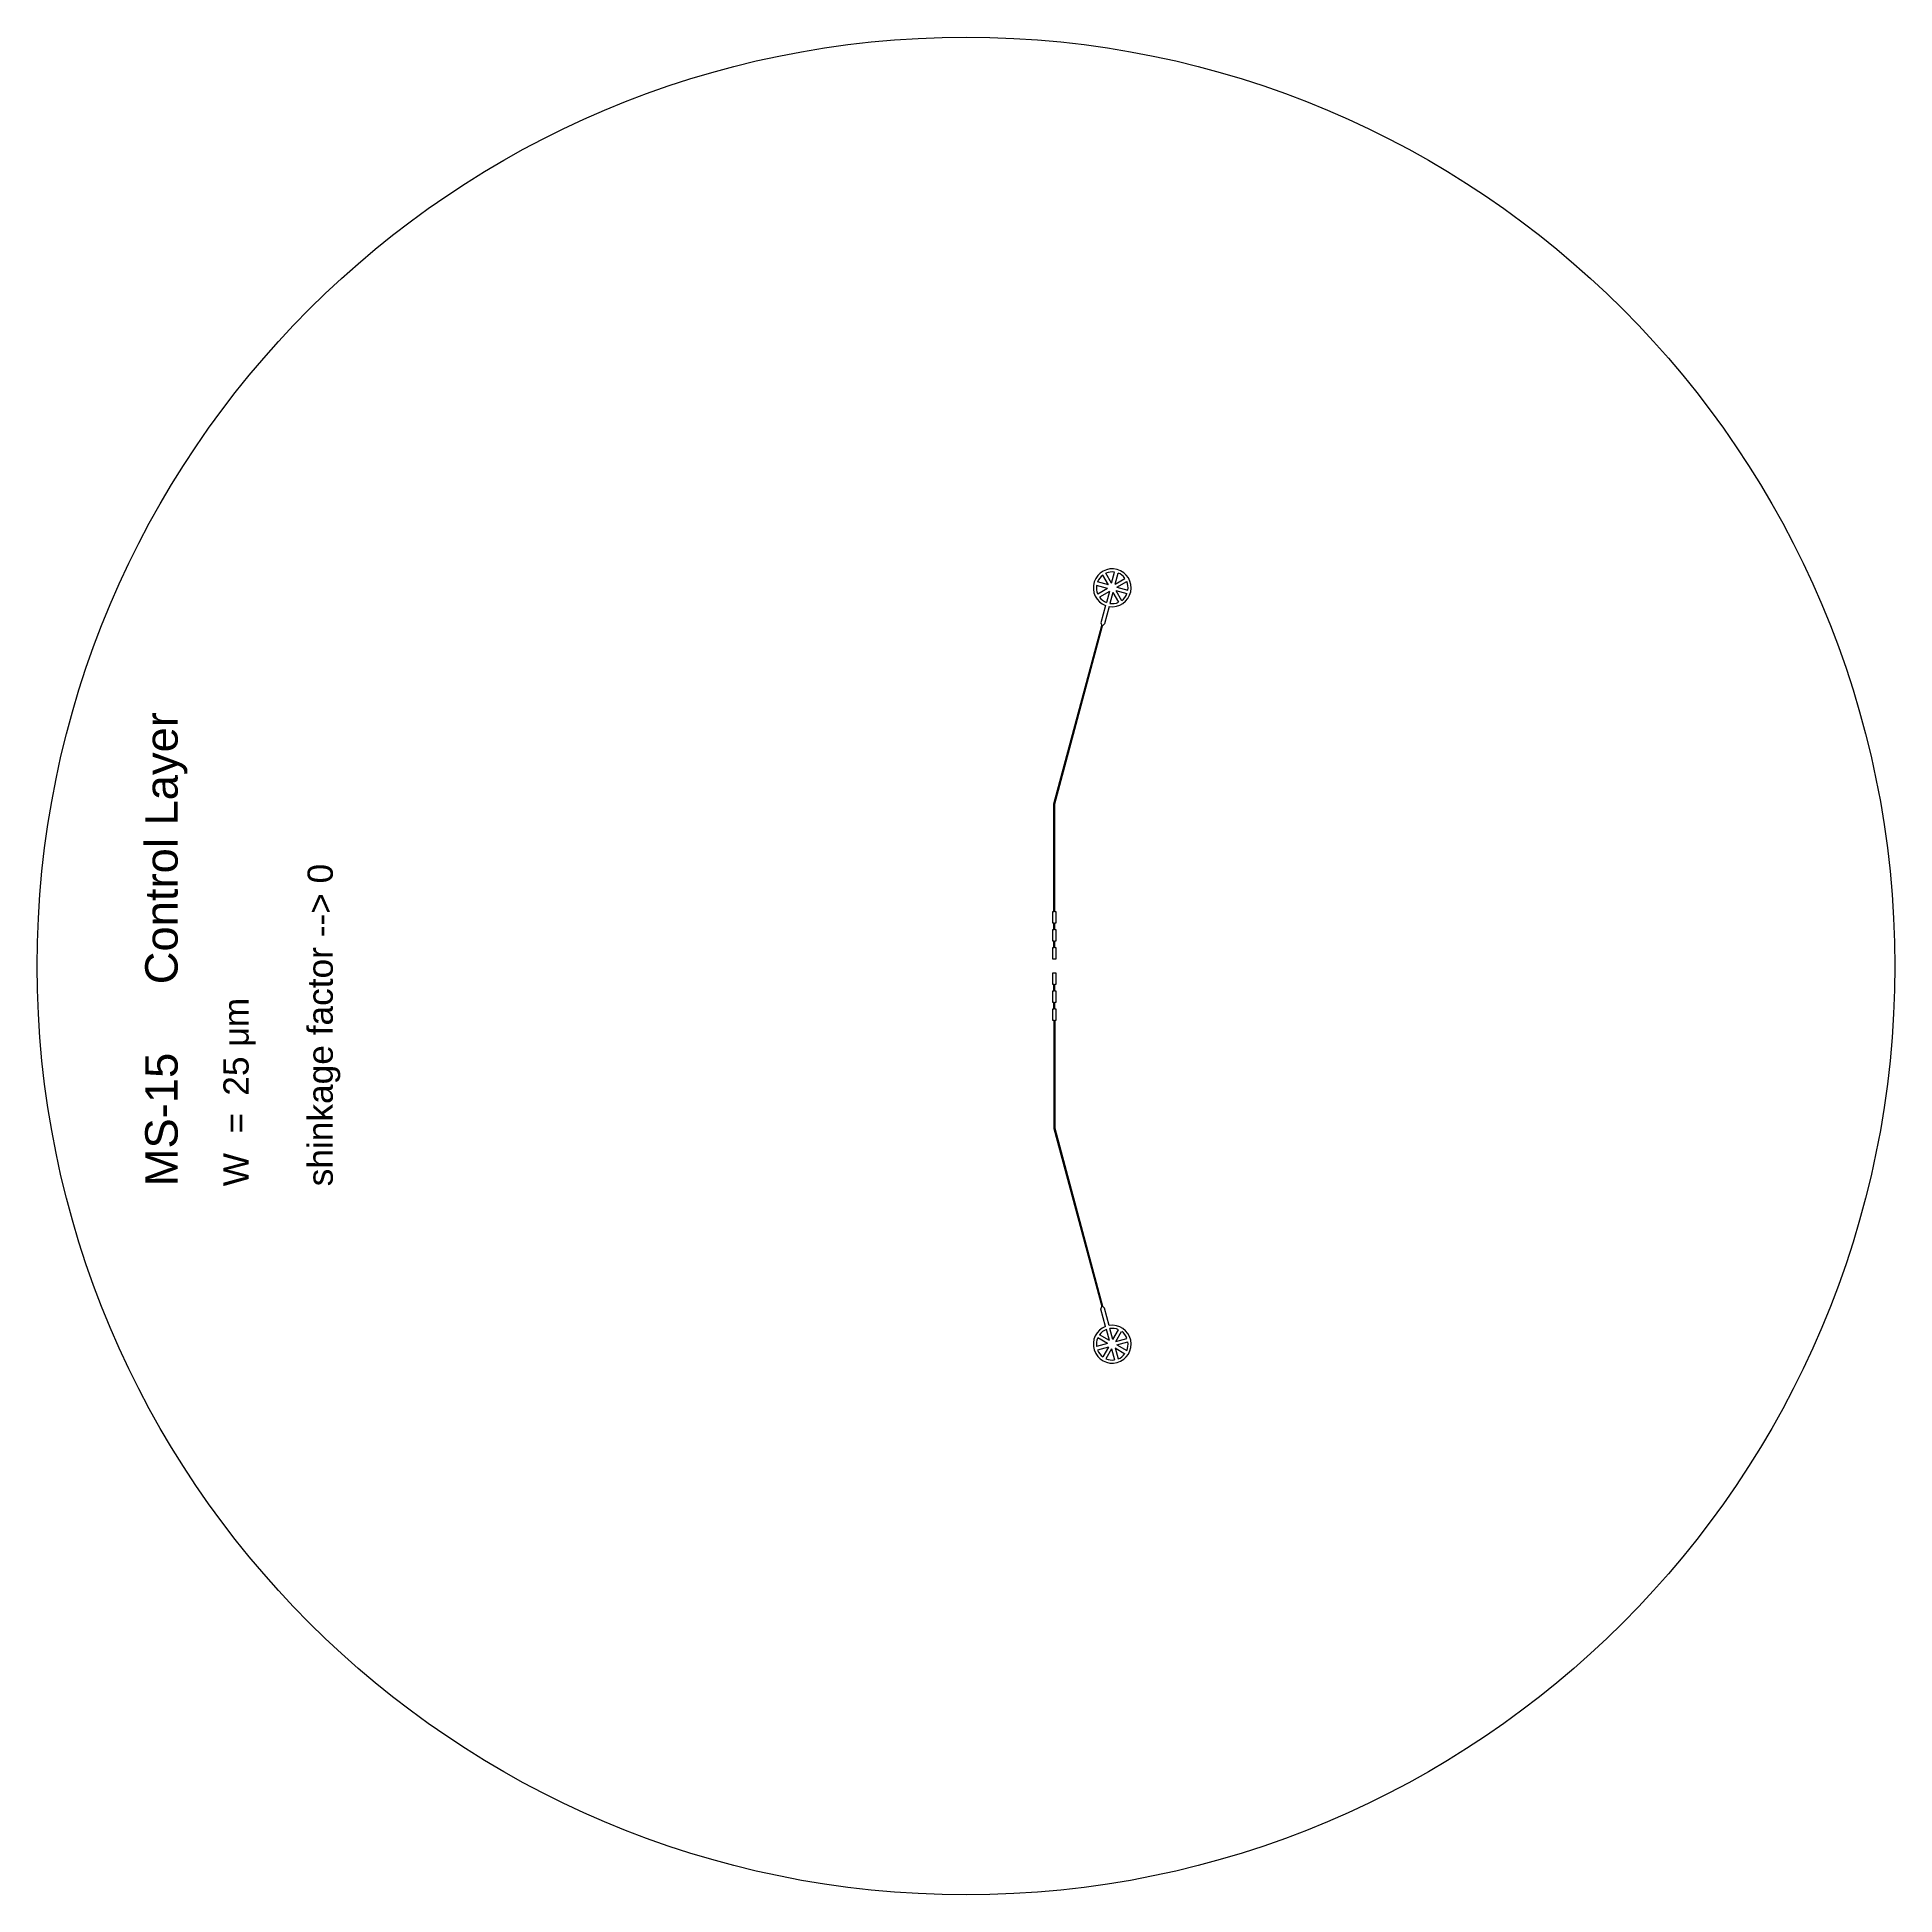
# Model space of a CAD drawing. Header units: millimetres. Extents: x -67206 to 185168, y -386 to 110577.
# Drawn here: x 314 to 51814, y 59077 to 110577 of the extents above; entities that cross this region are included whole.
import ezdxf

# ---------------------------------------------------------------- set-up
doc = ezdxf.new("R2010")
doc.units = ezdxf.units.MM
doc.layers.add('Clear', color=140, linetype='Continuous')
doc.layers.add('Opaque', color=10, linetype='Continuous')
doc.styles.get("Standard").update_dxf_attribs({"font": 'arial.ttf'})

msp = doc.modelspace()

# ---------------------------------------------------------------- texts
at = {"layer": 'Clear', "insert": (3309, 78720), "char_height": 280, "attachment_point": 1, "rotation": 90}
msp.add_mtext_dynamic_manual_height_columns('{\\H3.2143x;MS-15^I^IControl Layer\\H0.83335x;\\P\\H0.53332x; \\P\\H1.75x;W  =^I 25 \\fSymbol|b0|i0|c2|p18;m\\fArial|b0|i0|c0|p34;m\\P\\Pshinkage factor --> 0}', width=17445.26, gutter_width=12.5, heights=[7318], dxfattribs=at)

# ---------------------------------------------------------------- linework, layer by layer
at = {"layer": 'Clear'}
for p, q in [((29934, 94821), (29805, 94339)), ((30031, 94795), (29902, 94313)), ((28501, 89327), (29825, 94267)), ((28525, 89321), (29849, 94260)), ((29805, 94339), (29825, 94267)), ((29902, 94313), (29849, 94260)), ((28501, 86327), (28501, 89327)), ((28526, 86327), (28526, 89327)), ((28501, 86327), (28464, 86327)), ((28464, 86327), (28464, 86027)), ((28464, 86027), (28501, 86027)), ((28501, 85827), (28501, 86027)), ((28564, 86327), (28526, 86327)), ((28526, 86027), (28564, 86027)), ((28526, 85827), (28526, 86027)), ((28564, 86027), (28564, 86327)), ((28501, 85827), (28464, 85827)), ((28464, 85827), (28464, 85527)), ((28464, 85527), (28501, 85527)), ((28501, 85327), (28501, 85527)), ((28564, 85827), (28526, 85827)), ((28526, 85527), (28564, 85527)), ((28526, 85327), (28526, 85527)), ((28564, 85527), (28564, 85827)), ((28501, 85327), (28464, 85327)), ((28464, 85327), (28464, 85027)), ((28464, 85027), (28564, 85027)), ((28564, 85327), (28526, 85327)), ((28564, 85027), (28564, 85327)), ((28564, 84627), (28464, 84627)), ((28464, 84627), (28464, 84327)), ((28564, 84327), (28564, 84627)), ((28464, 84327), (28501, 84327)), ((28464, 84127), (28464, 83827)), ((28501, 84127), (28464, 84127)), ((28501, 84127), (28501, 84327)), ((28526, 84327), (28564, 84327)), ((28526, 84127), (28526, 84327)), ((28564, 84127), (28526, 84127)), ((28564, 83827), (28564, 84127)), ((28464, 83827), (28501, 83827)), ((28464, 83627), (28464, 83327)), ((28501, 83627), (28464, 83627)), ((28501, 83627), (28501, 83827)), ((28526, 83827), (28564, 83827)), ((28526, 83627), (28526, 83827)), ((28564, 83627), (28526, 83627)), ((28564, 83327), (28564, 83627)), ((28464, 83327), (28501, 83327)), ((28501, 83327), (28501, 80327)), ((28526, 83327), (28564, 83327)), ((28526, 83327), (28526, 80327)), ((28501, 80327), (29825, 75388)), ((28525, 80334), (29849, 75394)), ((29805, 75316), (29825, 75388)), ((29934, 74834), (29805, 75316)), ((29902, 75341), (29849, 75394)), ((30031, 74860), (29902, 75341))]:
    msp.add_line(p, q, dxfattribs=at)
for centre, start, end in [((30118, 95313), 260.465, 249.535), ((30118, 74342), 110.465, 99.535)]:
    msp.add_arc(centre, 525, start, end, dxfattribs=at)
at = {"layer": 'Opaque'}
for p, q in [((29989, 95296), (29683, 95378)), ((30014, 95392), (29709, 95474)), ((29989, 95296), (29715, 95138)), ((30014, 95392), (29857, 95666)), ((30101, 95442), (29943, 95716)), ((30101, 95442), (30183, 95747)), ((30197, 95416), (30279, 95721)), ((30197, 95416), (30471, 95574)), ((30247, 95330), (30521, 95488)), ((30247, 95330), (30552, 95248)), ((30039, 95209), (29765, 95051)), ((30039, 95209), (29957, 94904)), ((30135, 95184), (30053, 94878)), ((30135, 95184), (30293, 94910)), ((30221, 95233), (30527, 95152)), ((30221, 95233), (30379, 94960)), ((30039, 74445), (29957, 74750)), ((30135, 74471), (30053, 74776)), ((30135, 74471), (30293, 74745)), ((30221, 74421), (30379, 74695)), ((29989, 74359), (29683, 74277)), ((30014, 74262), (29709, 74181)), ((29989, 74359), (29715, 74517)), ((30039, 74445), (29765, 74603)), ((30014, 74262), (29857, 73989)), ((30101, 74213), (29943, 73939)), ((30101, 74213), (30183, 73907)), ((30197, 74238), (30279, 73933)), ((30197, 74238), (30471, 74080)), ((30221, 74421), (30527, 74503)), ((30247, 74325), (30552, 74407)), ((30247, 74325), (30521, 74167))]:
    msp.add_line(p, q, dxfattribs=at)
msp.add_circle((26064, 84827), 25750, dxfattribs=at)
for centre, start, end in [((30118, 95313), 171.5242, 203.4758), ((30118, 95313), 126.5242, 158.4758), ((30118, 95313), 81.5242, 113.4758), ((30118, 95313), 36.5242, 68.4758), ((30118, 95313), 351.5242, 23.4758), ((30118, 95313), 216.5242, 248.4758), ((30118, 95313), 261.5242, 293.4758), ((30118, 95313), 306.5242, 338.4758), ((30118, 74342), 111.5242, 143.4758), ((30118, 74342), 66.5242, 98.4758), ((30118, 74342), 21.5242, 53.4758), ((30118, 74342), 156.5242, 188.4758), ((30118, 74342), 201.5242, 233.4758), ((30118, 74342), 336.5242, 8.4758), ((30118, 74342), 246.5242, 278.4758), ((30118, 74342), 291.5242, 323.4758)]:
    msp.add_arc(centre, 439, start, end, dxfattribs=at)

msp.set_redraw_order([(e.dxf.handle, doc.entitydb.next_handle()) for e in msp.query("TEXT MTEXT ATTDEF DIMENSION ARC_DIMENSION")])  # texts and dimensions are drawn at this point

doc.saveas('drawing.dxf')
